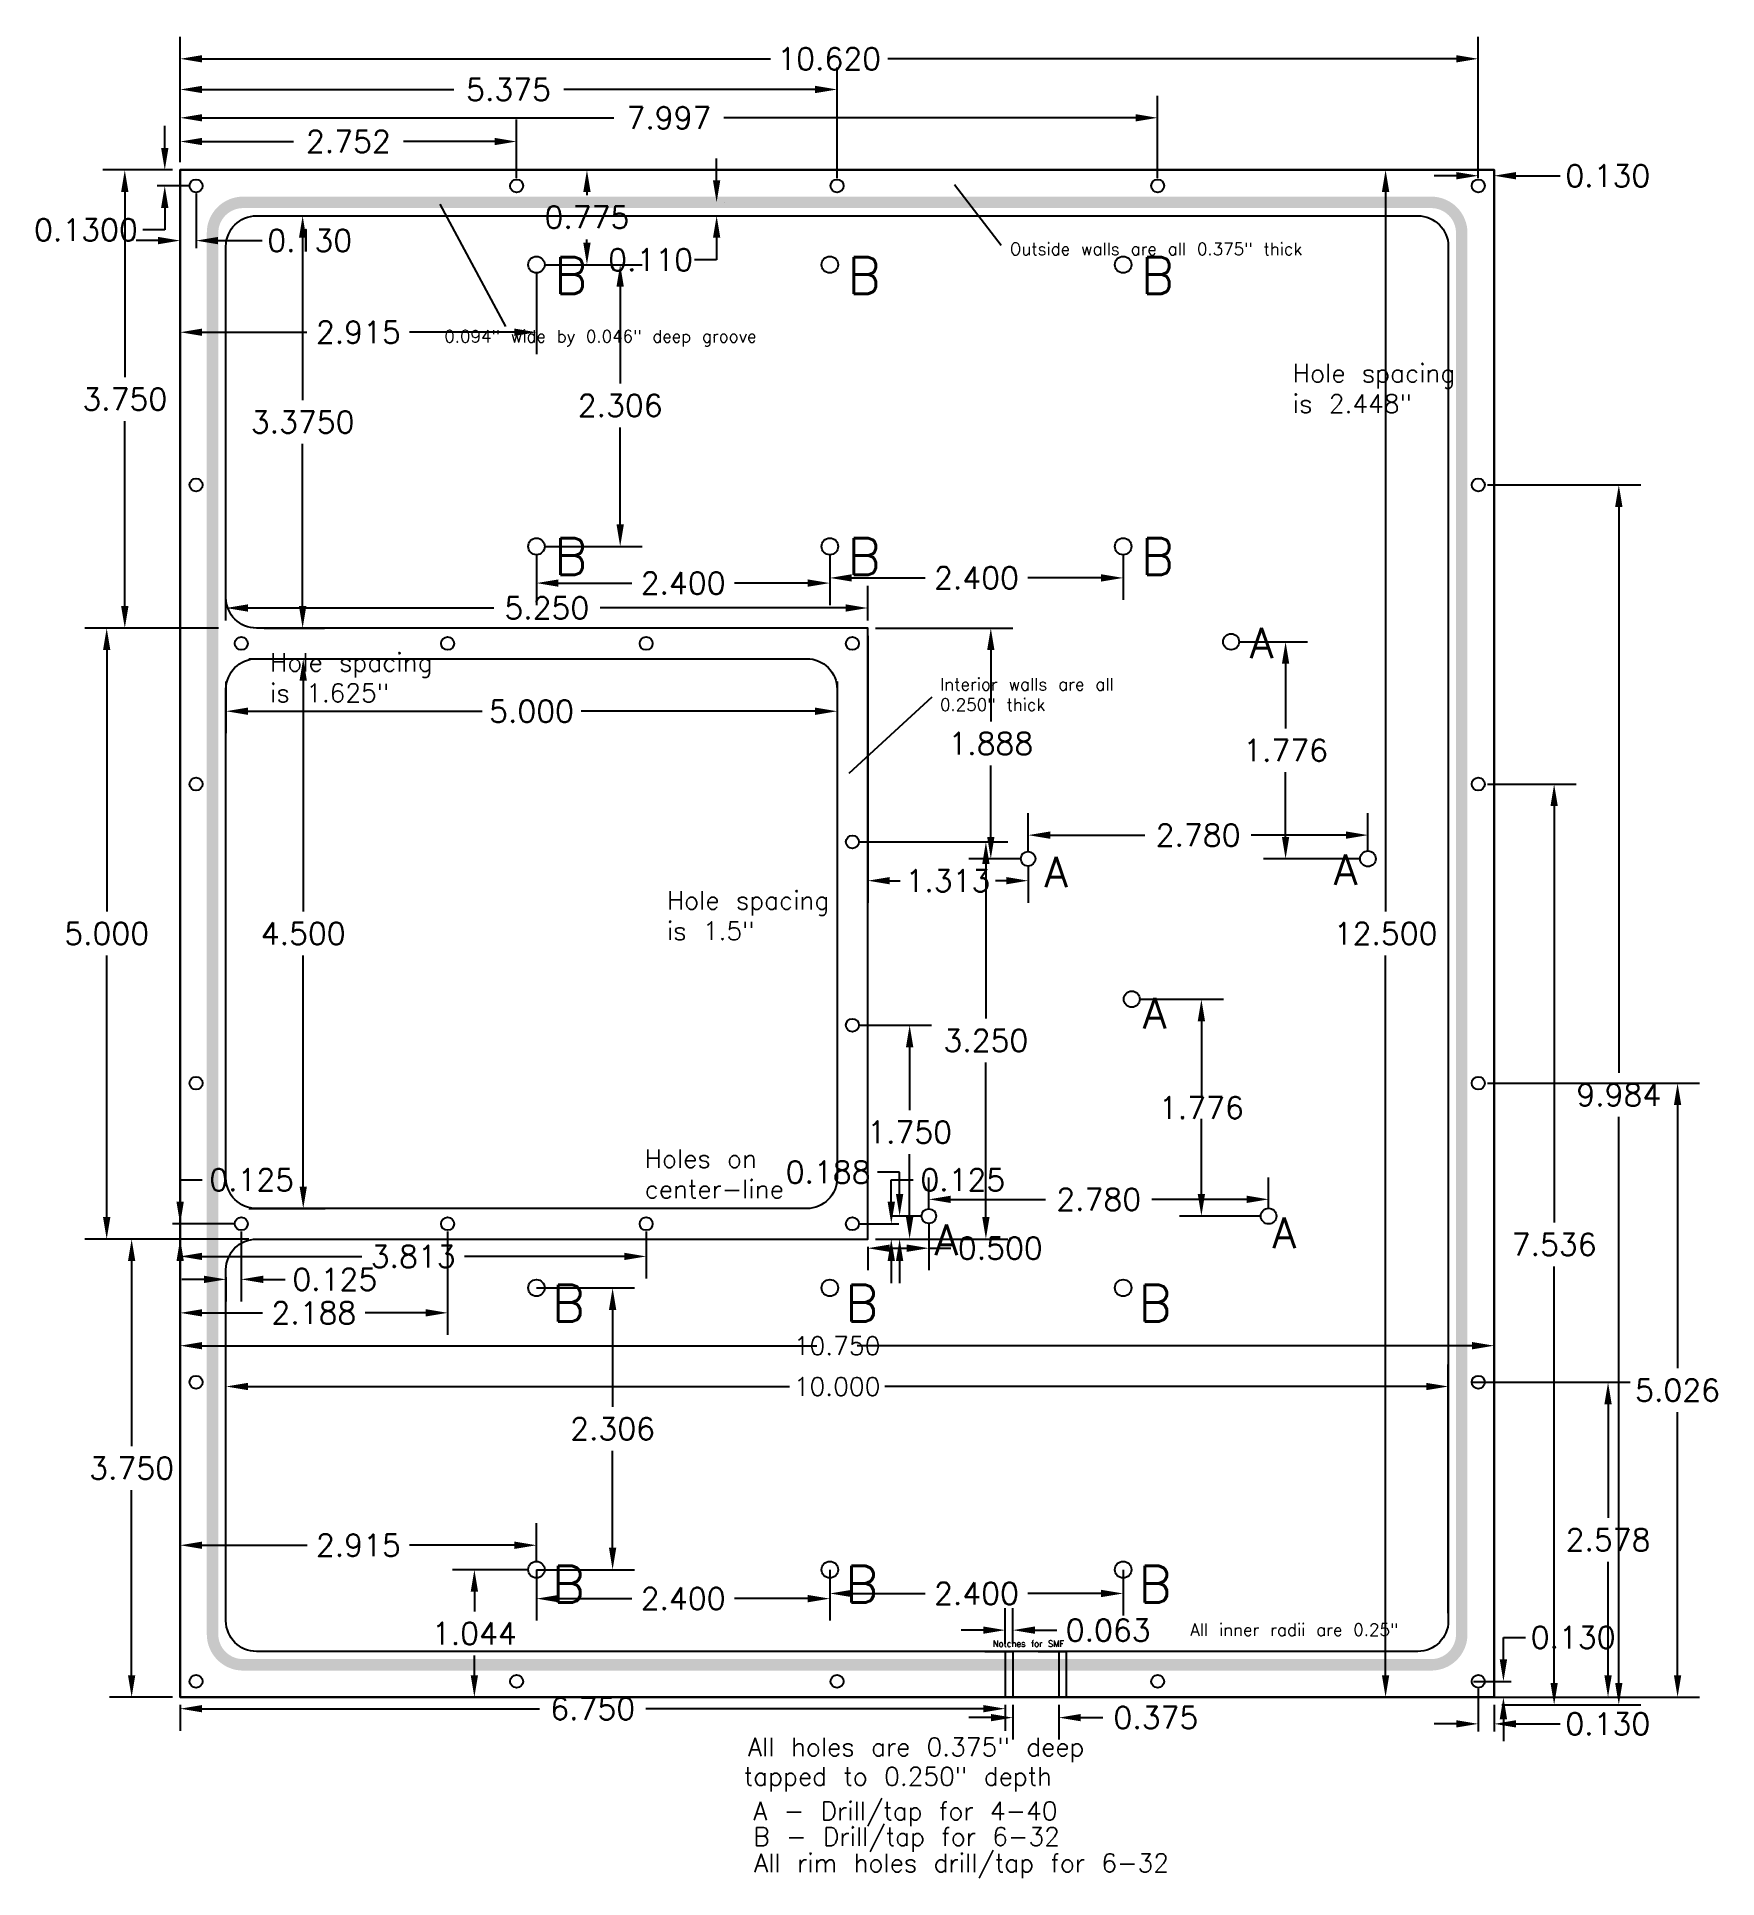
# Model space of a CAD drawing. Extents: x -100 to 12, y -2 to 69.
# Drawn here: x -1.55 to 12.2, y -1.86 to 13.21 of the extents above; entities that cross this region are included whole.
import ezdxf

# ---------------------------------------------------------------- set-up
doc = ezdxf.new("R2010")
doc.units = 0
doc.header["$MEASUREMENT"] = 0
for name, color, linetype in [('BOX', 1, 'CONTINUOUS'), ('BOXDWGTEXT', 7, 'CONTINUOUS'), ('BOXINTERIORHOLES', 7, 'CONTINUOUS'), ('DIMENSIONS', 7, 'CONTINUOUS')]:
    doc.layers.add(name, color=color, linetype=linetype)
doc.styles.get("Standard").update_dxf_attribs({"font": 'txt.shx'})
doc.dimstyles.get("Standard").update_dxf_attribs({"dimtxt": 0.18, "dimasz": 0.18, "dimexe": 0.18, "dimexo": 0.0625, "dimgap": 0.09, "dimtad": 0, "dimtih": 1, "dimtoh": 1, "dimdec": 4, "dimzin": 0, "dimdsep": 46, "dimtxsty": 'Standard', "dimcen": 0.09, "dimadec": 0, "dimazin": 0, "dimtfac": 1, "dimtdec": 4, "dimtofl": 0, "dimtmove": 0, "dimatfit": 3, "dimfxl": 0, "dimtolj": 1, "dimtzin": 0, "dimarcsym": 0})

msp = doc.modelspace()

# ---------------------------------------------------------------- texts
at = {"layer": 'BOX'}
msp.add_text('Notches for SMF', height=0.05, dxfattribs=at).set_placement((6.27388, 0.03852, 1.25))
at = {"layer": 'BOXDWGTEXT'}
for s, height, p in [('B', 0.3, (2.68617, 11.11202)), ('B', 0.3, (5.08617, 11.11202)), ('B', 0.3, (7.48617, 11.11202)), ('B', 0.3, (2.68617, 8.81202)), ('B', 0.3, (5.08617, 8.81202)), ('B', 0.3, (7.48617, 8.81202)), ('A', 0.25, (8.3763, 8.12826)), ('A', 0.25, (6.6954, 6.25395)), ('A', 0.25, (9.06299, 6.27288)), ('A', 0.25, (7.50183, 5.09907)), ('A', 0.25, (5.79791, 3.24369)), ('A', 0.25, (8.56204, 3.30049)), ('B', 0.3, (2.66519, 2.69956)), ('B', 0.3, (5.06519, 2.69956)), ('B', 0.3, (7.46519, 2.69956)), ('B', 0.3, (2.66519, 0.39956)), ('B', 0.3, (5.06519, 0.39956)), ('B', 0.3, (7.46519, 0.39956)), ('All inner radii are 0.25"', 0.1, (7.88897, 0.12736)), ('A - Drill/tap for 4-40', 0.15, (4.3138, -1.38038)), ('B - Drill/tap for 6-32', 0.15, (4.3138, -1.59017)), ('All rim holes drill/tap for 6-32', 0.15, (4.32049, -1.80602))]:
    msp.add_text(s, height=height, dxfattribs=at).set_placement(p)
at = {"layer": 'DIMENSIONS'}
for s, height, p in [('Outside walls are all 0.375" thick', 0.1, (6.41292, 11.42865, 1.25)), ('0.094" wide by 0.046" deep groove', 0.1, (1.78603, 10.71405)), ('Hole spacing', 0.15, (8.72822, 10.38707)), ('is 2.448"', 0.15, (8.72822, 10.13707)), ('Hole spacing', 0.15, (0.36066, 8.02041)), ('is 1.625"', 0.15, (0.36066, 7.77041)), ('Interior walls are all', 0.1, (5.84189, 7.86571)), ('0.250" thick', 0.1, (5.84189, 7.69905)), ('Hole spacing', 0.15, (3.60697, 6.07262)), ('is 1.5"', 0.15, (3.60697, 5.82262)), ('Holes on', 0.15, (3.42585, 3.95839)), ('center-line', 0.15, (3.42585, 3.70839)), ('All holes are 0.375" deep', 0.15, (4.27029, -0.85625)), ('tapped to 0.250" depth', 0.15, (4.23615, -1.09788))]:
    msp.add_text(s, height=height, dxfattribs=at).set_placement(p)

# ---------------------------------------------------------------- blocks, each defined once
blk = doc.blocks.new('*D15')
at = {"layer": 'DIMENSIONS', "color": 0, "linetype": 'ByBlock'}
for p, q in [((-0.438, 12.125, 1.25), (-1.008, 12.125, 1.25)), ((-0.828, 11.945, 1.25), (-0.828, 10.43, 1.25)), ((-0.828, 8.555, 1.25), (-0.828, 10.07, 1.25)), ((-0.063, 8.375, 1.25), (-1.008, 8.375, 1.25))]:
    blk.add_line(p, q, dxfattribs=at)
for points in [[(-0.828, 12.125, 1.25), (-0.858, 11.945, 1.25), (-0.798, 11.945, 1.25)], [(-0.828, 8.375, 1.25), (-0.858, 8.555, 1.25), (-0.798, 8.555, 1.25)]]:
    blk.add_solid(points, dxfattribs=at)
at = {"layer": 'DIMENSIONS', "color": 0, "linetype": 'ByBlock', "insert": (-0.828, 10.25, 1.25), "char_height": 0.18, "attachment_point": 5}
blk.add_mtext('\\A1;3.750', dxfattribs=at)
blk = doc.blocks.new('*D14')
at = {"layer": 'DIMENSIONS', "color": 0, "linetype": 'ByBlock'}
for p, q in [((0.188, 8.125), (0.812, 8.125)), ((0.632, 7.945), (0.632, 6.055)), ((0.632, 3.805), (0.632, 5.695)), ((0.188, 3.625), (0.812, 3.625))]:
    blk.add_line(p, q, dxfattribs=at)
for points in [[(0.632, 8.125), (0.602, 7.945), (0.662, 7.945)], [(0.632, 3.625), (0.602, 3.805), (0.662, 3.805)]]:
    blk.add_solid(points, dxfattribs=at)
at = {"layer": 'DIMENSIONS', "color": 0, "linetype": 'ByBlock', "insert": (0.632, 5.875), "char_height": 0.18, "attachment_point": 5}
blk.add_mtext('\\A1;4.500', dxfattribs=at)
blk = doc.blocks.new('*D13')
at = {"layer": 'DIMENSIONS', "color": 0, "linetype": 'ByBlock'}
for p, q in [((0, 7.938), (0, 7.515)), ((5, 7.938), (5, 7.515)), ((0.18, 7.695), (2.095, 7.695)), ((4.82, 7.695), (2.905, 7.695))]:
    blk.add_line(p, q, dxfattribs=at)
for points in [[(0, 7.695), (0.18, 7.665), (0.18, 7.725)], [(5, 7.695), (4.82, 7.665), (4.82, 7.725)]]:
    blk.add_solid(points, dxfattribs=at)
at = {"layer": 'DIMENSIONS', "color": 0, "linetype": 'ByBlock', "insert": (2.5, 7.695), "char_height": 0.18, "attachment_point": 5}
blk.add_mtext('\\A1;5.000', dxfattribs=at)
blk = doc.blocks.new('*D12')
at = {"layer": 'DIMENSIONS', "color": 0, "linetype": 'ByBlock'}
for p, q in [((0, 8.438, 1.25), (0, 8.72, 1.25)), ((5.25, 8.438, 1.25), (5.25, 8.72, 1.25)), ((0.18, 8.54, 1.25), (2.19, 8.54, 1.25)), ((5.07, 8.54, 1.25), (3.06, 8.54, 1.25))]:
    blk.add_line(p, q, dxfattribs=at)
for points in [[(0, 8.54, 1.25), (0.18, 8.51, 1.25), (0.18, 8.57, 1.25)], [(5.25, 8.54, 1.25), (5.07, 8.51, 1.25), (5.07, 8.57, 1.25)]]:
    blk.add_solid(points, dxfattribs=at)
at = {"layer": 'DIMENSIONS', "color": 0, "linetype": 'ByBlock', "insert": (2.625, 8.54, 1.25), "char_height": 0.18, "attachment_point": 5}
blk.add_mtext('\\A1;5.250', dxfattribs=at)
blk = doc.blocks.new('*D11')
at = {"layer": 'DIMENSIONS', "color": 0, "linetype": 'ByBlock'}
for p, q in [((-0.062, 8.375, 1.25), (-1.156, 8.375, 1.25)), ((-0.976, 8.195, 1.25), (-0.976, 6.055, 1.25)), ((-0.976, 3.555, 1.25), (-0.976, 5.695, 1.25)), ((-0.062, 3.375, 1.25), (-1.156, 3.375, 1.25))]:
    blk.add_line(p, q, dxfattribs=at)
for points in [[(-0.976, 8.375, 1.25), (-1.006, 8.195, 1.25), (-0.946, 8.195, 1.25)], [(-0.976, 3.375, 1.25), (-1.006, 3.555, 1.25), (-0.946, 3.555, 1.25)]]:
    blk.add_solid(points, dxfattribs=at)
at = {"layer": 'DIMENSIONS', "color": 0, "linetype": 'ByBlock', "insert": (-0.976, 5.875, 1.25), "char_height": 0.18, "attachment_point": 5}
blk.add_mtext('\\A1;5.000', dxfattribs=at)
blk = doc.blocks.new('*D10')
at = {"layer": 'DIMENSIONS', "color": 0, "linetype": 'ByBlock'}
for p, q in [((-0.062, 3.375), (-0.952, 3.375)), ((-0.772, 3.195), (-0.772, 1.68)), ((-0.772, -0.195), (-0.772, 1.32)), ((-0.438, -0.375), (-0.952, -0.375))]:
    blk.add_line(p, q, dxfattribs=at)
for points in [[(-0.772, 3.375), (-0.802, 3.195), (-0.742, 3.195)], [(-0.772, -0.375), (-0.802, -0.195), (-0.742, -0.195)]]:
    blk.add_solid(points, dxfattribs=at)
at = {"layer": 'DIMENSIONS', "color": 0, "linetype": 'ByBlock', "insert": (-0.772, 1.5), "char_height": 0.18, "attachment_point": 5}
blk.add_mtext('\\A1;3.750', dxfattribs=at)
blk = doc.blocks.new('*D9')
at = {"layer": 'DIMENSIONS', "color": 0, "linetype": 'ByBlock'}
for p, q in [((8.961, 12.125), (9.667, 12.125)), ((9.487, 11.945), (9.487, 6.055)), ((9.487, -0.195), (9.487, 5.695)), ((8.961, -0.375), (9.667, -0.375))]:
    blk.add_line(p, q, dxfattribs=at)
for points in [[(9.487, 12.125), (9.457, 11.945), (9.517, 11.945)], [(9.487, -0.375), (9.457, -0.195), (9.517, -0.195)]]:
    blk.add_solid(points, dxfattribs=at)
at = {"layer": 'DIMENSIONS', "color": 0, "linetype": 'ByBlock', "insert": (9.487, 5.875), "char_height": 0.18, "attachment_point": 5}
blk.add_mtext('\\A1;12.500', dxfattribs=at)
blk = doc.blocks.new('*D8')
at = {"layer": 'BOXDWGTEXT', "color": 0, "linetype": 'ByBlock'}
for p, q in [((4.014, 12.04, 1.25), (4.014, 12.22, 1.25)), ((4.077, 11.86, 1.25), (4.077, 11.86, 1.25)), ((4.077, 11.75, 1.25), (4.077, 11.75, 1.25)), ((4.014, 11.57, 1.25), (4.014, 11.39, 1.25)), ((4.014, 11.39, 1.25), (3.834, 11.39, 1.25))]:
    blk.add_line(p, q, dxfattribs=at)
for points in [[(4.014, 11.86, 1.25), (3.984, 12.04, 1.25), (4.044, 12.04, 1.25)], [(4.014, 11.75, 1.25), (3.984, 11.57, 1.25), (4.044, 11.57, 1.25)]]:
    blk.add_solid(points, dxfattribs=at)
at = {"layer": 'BOXDWGTEXT', "color": 0, "linetype": 'ByBlock', "insert": (3.474, 11.39, 1.25), "char_height": 0.18, "attachment_point": 5}
blk.add_mtext('\\A1;0.110', dxfattribs=at)
blk = doc.blocks.new('*D7')
at = {"layer": 'BOXDWGTEXT', "color": 0, "linetype": 'ByBlock'}
for p, q in [((0.312, 11.75), (0.807, 11.75)), ((0.627, 11.57), (0.627, 10.242)), ((0.627, 8.555), (0.627, 9.883)), ((0.312, 8.375), (0.807, 8.375))]:
    blk.add_line(p, q, dxfattribs=at)
for points in [[(0.627, 11.75), (0.657, 11.57), (0.597, 11.57)], [(0.627, 8.375), (0.657, 8.555), (0.597, 8.555)]]:
    blk.add_solid(points, dxfattribs=at)
at = {"layer": 'BOXDWGTEXT', "color": 0, "linetype": 'ByBlock', "insert": (0.627, 10.062), "char_height": 0.18, "attachment_point": 5}
blk.add_mtext('\\A1;3.3750', dxfattribs=at)
blk = doc.blocks.new('*D6')
at = {"layer": 'BOXDWGTEXT', "color": 0, "linetype": 'ByBlock'}
for p, q in [((10.451, -0.065), (10.451, 0.115)), ((10.451, 0.115), (10.631, 0.115)), ((10.205, -0.245), (10.514, -0.245)), ((10.32, -0.375), (10.514, -0.375)), ((10.451, -0.555), (10.451, -0.735))]:
    blk.add_line(p, q, dxfattribs=at)
for points in [[(10.451, -0.245), (10.481, -0.065), (10.421, -0.065)], [(10.451, -0.375), (10.481, -0.555), (10.421, -0.555)]]:
    blk.add_solid(points, dxfattribs=at)
at = {"layer": 'BOXDWGTEXT', "color": 0, "linetype": 'ByBlock', "insert": (11.021, 0.115), "char_height": 0.18, "attachment_point": 5}
blk.add_mtext('\\A1;0.130', dxfattribs=at)
blk = doc.blocks.new('*D5')
at = {"layer": 'BOXDWGTEXT', "color": 0, "linetype": 'ByBlock'}
for p, q in [((10.195, 2.203), (11.487, 2.203)), ((11.307, 2.023), (11.307, 1.094)), ((11.307, -0.195), (11.307, 0.734)), ((10.373, -0.375), (11.487, -0.375))]:
    blk.add_line(p, q, dxfattribs=at)
for points in [[(11.307, 2.203), (11.337, 2.023), (11.277, 2.023)], [(11.307, -0.375), (11.337, -0.195), (11.277, -0.195)]]:
    blk.add_solid(points, dxfattribs=at)
at = {"layer": 'BOXDWGTEXT', "color": 0, "linetype": 'ByBlock', "insert": (11.307, 0.914), "char_height": 0.18, "attachment_point": 5}
blk.add_mtext('\\A1;2.578', dxfattribs=at)
blk = doc.blocks.new('*D4')
at = {"layer": 'BOXDWGTEXT', "color": 0, "linetype": 'ByBlock'}
for p, q in [((10.322, 4.651), (12.056, 4.651)), ((11.876, 4.471), (11.876, 2.318)), ((11.876, -0.195), (11.876, 1.958)), ((10.438, -0.375), (12.056, -0.375))]:
    blk.add_line(p, q, dxfattribs=at)
for points in [[(11.876, 4.651), (11.906, 4.471), (11.846, 4.471)], [(11.876, -0.375), (11.906, -0.195), (11.846, -0.195)]]:
    blk.add_solid(points, dxfattribs=at)
at = {"layer": 'BOXDWGTEXT', "color": 0, "linetype": 'ByBlock', "insert": (11.876, 2.138), "char_height": 0.18, "attachment_point": 5}
blk.add_mtext('\\A1;5.026', dxfattribs=at)
blk = doc.blocks.new('*D3')
at = {"layer": 'BOXDWGTEXT', "color": 0, "linetype": 'ByBlock'}
for p, q in [((10.322, 7.099, 1.25), (11.046, 7.099, 1.25)), ((10.866, 6.919, 1.25), (10.866, 3.511, 1.25)), ((10.866, -0.258, 1.25), (10.866, 3.151, 1.25)), ((10.438, -0.438, 1.25), (11.046, -0.438, 1.25))]:
    blk.add_line(p, q, dxfattribs=at)
for points in [[(10.866, 7.099, 1.25), (10.896, 6.919, 1.25), (10.836, 6.919, 1.25)], [(10.866, -0.438, 1.25), (10.896, -0.258, 1.25), (10.836, -0.258, 1.25)]]:
    blk.add_solid(points, dxfattribs=at)
at = {"layer": 'BOXDWGTEXT', "color": 0, "linetype": 'ByBlock', "insert": (10.866, 3.331, 1.25), "char_height": 0.18, "attachment_point": 5}
blk.add_mtext('\\A1;7.536', dxfattribs=at)
blk = doc.blocks.new('*D2')
at = {"layer": 'BOXDWGTEXT', "color": 0, "linetype": 'ByBlock'}
for p, q in [((10.322, 9.547, 1.25), (11.575, 9.547, 1.25)), ((11.395, 9.367, 1.25), (11.395, 4.735, 1.25)), ((11.395, -0.258, 1.25), (11.395, 4.375, 1.25)), ((10.5, -0.438, 1.25), (11.575, -0.438, 1.25))]:
    blk.add_line(p, q, dxfattribs=at)
for points in [[(11.395, 9.547, 1.25), (11.425, 9.367, 1.25), (11.365, 9.367, 1.25)], [(11.395, -0.438, 1.25), (11.425, -0.258, 1.25), (11.365, -0.258, 1.25)]]:
    blk.add_solid(points, dxfattribs=at)
at = {"layer": 'BOXDWGTEXT', "color": 0, "linetype": 'ByBlock', "insert": (11.395, 4.555, 1.25), "char_height": 0.18, "attachment_point": 5}
blk.add_mtext('\\A1;9.984', dxfattribs=at)
blk = doc.blocks.new('*D1')
at = {"layer": 'BOXDWGTEXT', "color": 0, "linetype": 'ByBlock'}
for p, q in [((-0.375, 12.062), (-0.375, 11.484)), ((-0.245, 11.932), (-0.245, 11.484)), ((-0.555, 11.547), (-0.735, 11.547)), ((-0.065, 11.547), (0.115, 11.547)), ((0.115, 11.547), (0.295, 11.547))]:
    blk.add_line(p, q, dxfattribs=at)
for points in [[(-0.375, 11.547), (-0.555, 11.517), (-0.555, 11.577)], [(-0.245, 11.547), (-0.065, 11.517), (-0.065, 11.577)]]:
    blk.add_solid(points, dxfattribs=at)
at = {"layer": 'BOXDWGTEXT', "color": 0, "linetype": 'ByBlock', "insert": (0.685, 11.547), "char_height": 0.18, "attachment_point": 5}
blk.add_mtext('\\A1;0.130', dxfattribs=at)
blk = doc.blocks.new('*D0')
at = {"layer": 'BOXDWGTEXT', "color": 0, "linetype": 'ByBlock'}
for p, q in [((-0.501, 12.305, 1.25), (-0.501, 12.485, 1.25)), ((-0.438, 12.125, 1.25), (-0.564, 12.125, 1.25)), ((-0.308, 11.995, 1.25), (-0.564, 11.995, 1.25)), ((-0.501, 11.815, 1.25), (-0.501, 11.635, 1.25)), ((-0.501, 11.635, 1.25), (-0.681, 11.635, 1.25))]:
    blk.add_line(p, q, dxfattribs=at)
for points in [[(-0.501, 12.125, 1.25), (-0.531, 12.305, 1.25), (-0.471, 12.305, 1.25)], [(-0.501, 11.995, 1.25), (-0.531, 11.815, 1.25), (-0.471, 11.815, 1.25)]]:
    blk.add_solid(points, dxfattribs=at)
at = {"layer": 'BOXDWGTEXT', "color": 0, "linetype": 'ByBlock', "insert": (-1.146, 11.635, 1.25), "char_height": 0.18, "attachment_point": 5}
blk.add_mtext('\\A1;0.1300', dxfattribs=at)
blk = doc.blocks.new('*D80')
at = {"layer": 'BOXDWGTEXT', "color": 0, "linetype": 'ByBlock'}
for p, q in [((10.065, 12.078, 1.25), (9.885, 12.078, 1.25)), ((10.245, 12.057, 1.25), (10.245, 12.14, 1.25)), ((10.375, 12.062, 1.25), (10.375, 12.015, 1.25)), ((10.555, 12.078, 1.25), (10.735, 12.078, 1.25)), ((10.735, 12.078, 1.25), (10.915, 12.078, 1.25))]:
    blk.add_line(p, q, dxfattribs=at)
for points in [[(10.245, 12.078, 1.25), (10.065, 12.048, 1.25), (10.065, 12.108, 1.25)], [(10.375, 12.078, 1.25), (10.555, 12.048, 1.25), (10.555, 12.108, 1.25)]]:
    blk.add_solid(points, dxfattribs=at)
at = {"layer": 'BOXDWGTEXT', "color": 0, "linetype": 'ByBlock', "insert": (11.305, 12.078, 1.25), "char_height": 0.18, "attachment_point": 5}
blk.add_mtext('\\A1;0.130', dxfattribs=at)
blk = doc.blocks.new('*D74')
at = {"layer": 'DIMENSIONS', "color": 0, "linetype": 'ByBlock'}
for p, q in [((10.245, -0.307, 1.25), (10.245, -0.656, 1.25)), ((10.375, -0.438, 1.25), (10.375, -0.656, 1.25)), ((10.065, -0.593, 1.25), (9.885, -0.593, 1.25)), ((10.555, -0.593, 1.25), (10.735, -0.593, 1.25)), ((10.735, -0.593, 1.25), (10.915, -0.593, 1.25))]:
    blk.add_line(p, q, dxfattribs=at)
for points in [[(10.245, -0.593, 1.25), (10.065, -0.623, 1.25), (10.065, -0.563, 1.25)], [(10.375, -0.593, 1.25), (10.555, -0.623, 1.25), (10.555, -0.563, 1.25)]]:
    blk.add_solid(points, dxfattribs=at)
at = {"layer": 'DIMENSIONS', "color": 0, "linetype": 'ByBlock', "insert": (11.305, -0.593, 1.25), "char_height": 0.18, "attachment_point": 5}
blk.add_mtext('\\A1;0.130', dxfattribs=at)
blk = doc.blocks.new('*D75')
at = {"layer": 'DIMENSIONS', "color": 0, "linetype": 'ByBlock'}
for p, q in [((0, 0.312), (0, 2.348)), ((10, 0.312), (10, 2.348)), ((0.18, 2.168), (4.61, 2.168)), ((9.82, 2.168), (5.39, 2.168))]:
    blk.add_line(p, q, dxfattribs=at)
for points in [[(0, 2.168), (0.18, 2.138), (0.18, 2.198)], [(10, 2.168), (9.82, 2.138), (9.82, 2.198)]]:
    blk.add_solid(points, dxfattribs=at)
at = {"layer": 'DIMENSIONS', "color": 0, "linetype": 'ByBlock', "insert": (5, 2.168), "char_height": 0.15, "attachment_point": 5}
blk.add_mtext('\\A1;10.000', dxfattribs=at)
blk = doc.blocks.new('*D107')
at = {"layer": 'DIMENSIONS', "color": 0, "linetype": 'ByBlock'}
for p, q in [((-0.375, 2.265, -0.5), (-0.375, 2.682, -0.5)), ((10.375, 2.363, -0.5), (10.375, 2.682, -0.5)), ((-0.195, 2.502, -0.5), (4.835, 2.502, -0.5)), ((10.195, 2.502, -0.5), (5.165, 2.502, -0.5))]:
    blk.add_line(p, q, dxfattribs=at)
for points in [[(-0.375, 2.502, -0.5), (-0.195, 2.472, -0.5), (-0.195, 2.532, -0.5)], [(10.375, 2.502, -0.5), (10.195, 2.472, -0.5), (10.195, 2.532, -0.5)]]:
    blk.add_solid(points, dxfattribs=at)
at = {"layer": 'DIMENSIONS', "color": 0, "linetype": 'ByBlock', "insert": (5, 2.502, -0.5), "char_height": 0.15, "attachment_point": 5}
blk.add_mtext('\\A1;10.750', dxfattribs=at)
blk = doc.blocks.new('*D76')
at = {"layer": 'DIMENSIONS', "color": 0, "linetype": 'ByBlock'}
for p, q in [((-0.375, 12.188, 1.25), (-0.375, 12.538, 1.25)), ((2.377, 12.057, 1.25), (2.377, 12.538, 1.25)), ((-0.195, 12.358, 1.25), (0.551, 12.358, 1.25)), ((2.197, 12.358, 1.25), (1.451, 12.358, 1.25))]:
    blk.add_line(p, q, dxfattribs=at)
for points in [[(-0.375, 12.358, 1.25), (-0.195, 12.328, 1.25), (-0.195, 12.388, 1.25)], [(2.377, 12.358, 1.25), (2.197, 12.328, 1.25), (2.197, 12.388, 1.25)]]:
    blk.add_solid(points, dxfattribs=at)
at = {"layer": 'DIMENSIONS', "color": 0, "linetype": 'ByBlock', "insert": (1.001, 12.358, 1.25), "char_height": 0.18, "attachment_point": 5}
blk.add_mtext('\\A1;2.752', dxfattribs=at)
blk = doc.blocks.new('*D77')
at = {"layer": 'DIMENSIONS', "color": 0, "linetype": 'ByBlock'}
for p, q in [((-0.375, 12.188, 1.25), (-0.375, 12.964, 1.25)), ((5, 12.057, 1.25), (5, 12.964, 1.25)), ((-0.195, 12.784, 1.25), (1.863, 12.784, 1.25)), ((4.82, 12.784, 1.25), (2.763, 12.784, 1.25))]:
    blk.add_line(p, q, dxfattribs=at)
for points in [[(-0.375, 12.784, 1.25), (-0.195, 12.754, 1.25), (-0.195, 12.814, 1.25)], [(5, 12.784, 1.25), (4.82, 12.754, 1.25), (4.82, 12.814, 1.25)]]:
    blk.add_solid(points, dxfattribs=at)
at = {"layer": 'DIMENSIONS', "color": 0, "linetype": 'ByBlock', "insert": (2.312, 12.784, 1.25), "char_height": 0.18, "attachment_point": 5}
blk.add_mtext('\\A1;5.375', dxfattribs=at)
blk = doc.blocks.new('*D78')
at = {"layer": 'DIMENSIONS', "color": 0, "linetype": 'ByBlock'}
for p, q in [((-0.375, 12.188, 1.25), (-0.375, 12.732, 1.25)), ((7.622, 12.057, 1.25), (7.622, 12.732, 1.25)), ((-0.195, 12.552, 1.25), (3.174, 12.552, 1.25)), ((7.442, 12.552, 1.25), (4.074, 12.552, 1.25))]:
    blk.add_line(p, q, dxfattribs=at)
for points in [[(-0.375, 12.552, 1.25), (-0.195, 12.522, 1.25), (-0.195, 12.582, 1.25)], [(7.622, 12.552, 1.25), (7.442, 12.522, 1.25), (7.442, 12.582, 1.25)]]:
    blk.add_solid(points, dxfattribs=at)
at = {"layer": 'DIMENSIONS', "color": 0, "linetype": 'ByBlock', "insert": (3.624, 12.552, 1.25), "char_height": 0.18, "attachment_point": 5}
blk.add_mtext('\\A1;7.997', dxfattribs=at)
blk = doc.blocks.new('*D79')
at = {"layer": 'DIMENSIONS', "color": 0, "linetype": 'ByBlock'}
for p, q in [((-0.375, 12.188, 1.25), (-0.375, 13.215, 1.25)), ((10.245, 12.057, 1.25), (10.245, 13.215, 1.25)), ((-0.195, 13.035, 1.25), (4.455, 13.035, 1.25)), ((10.065, 13.035, 1.25), (5.415, 13.035, 1.25))]:
    blk.add_line(p, q, dxfattribs=at)
for points in [[(-0.375, 13.035, 1.25), (-0.195, 13.005, 1.25), (-0.195, 13.065, 1.25)], [(10.245, 13.035, 1.25), (10.065, 13.005, 1.25), (10.065, 13.065, 1.25)]]:
    blk.add_solid(points, dxfattribs=at)
at = {"layer": 'DIMENSIONS', "color": 0, "linetype": 'ByBlock', "insert": (4.935, 13.035, 1.25), "char_height": 0.18, "attachment_point": 5}
blk.add_mtext('\\A1;10.620', dxfattribs=at)
blk = doc.blocks.new('*D81')
at = {"layer": 'DIMENSIONS', "color": 0, "linetype": 'ByBlock'}
for p, q in [((0.125, 3.438), (0.125, 2.865)), ((-0.18, 3.045), (-0.36, 3.045)), ((0, 3.062), (0, 2.865)), ((0.305, 3.045), (0.485, 3.045))]:
    blk.add_line(p, q, dxfattribs=at)
for points in [[(0, 3.045), (-0.18, 3.015), (-0.18, 3.075)], [(0.125, 3.045), (0.305, 3.015), (0.305, 3.075)]]:
    blk.add_solid(points, dxfattribs=at)
at = {"layer": 'DIMENSIONS', "color": 0, "linetype": 'ByBlock', "insert": (0.89, 3.045), "char_height": 0.18, "attachment_point": 5}
blk.add_mtext('\\A1;0.125', dxfattribs=at)
blk = doc.blocks.new('*D82')
at = {"layer": 'DIMENSIONS', "color": 0, "linetype": 'ByBlock'}
for p, q in [((-0.375, 3.68), (-0.375, 3.86)), ((-0.375, 3.86), (-0.195, 3.86)), ((0.0625, 3.5), (-0.4375, 3.5)), ((0.1875, 3.375), (-0.4375, 3.375)), ((-0.375, 3.195), (-0.375, 3.015))]:
    blk.add_line(p, q, dxfattribs=at)
for points in [[(-0.375, 3.5), (-0.345, 3.68), (-0.405, 3.68)], [(-0.375, 3.375), (-0.345, 3.195), (-0.405, 3.195)]]:
    blk.add_solid(points, dxfattribs=at)
at = {"layer": 'DIMENSIONS', "color": 0, "linetype": 'ByBlock', "insert": (0.21, 3.86), "char_height": 0.18, "attachment_point": 5}
blk.add_mtext('\\A1;0.125', dxfattribs=at)
blk = doc.blocks.new('*D83')
at = {"layer": 'DIMENSIONS', "color": 0, "linetype": 'ByBlock'}
for p, q in [((1.813, 3.438), (1.813, 2.591)), ((-0.375, 3.313), (-0.375, 2.591)), ((-0.195, 2.771), (0.299, 2.771)), ((1.633, 2.771), (1.139, 2.771))]:
    blk.add_line(p, q, dxfattribs=at)
for points in [[(-0.375, 2.771), (-0.195, 2.741), (-0.195, 2.801)], [(1.813, 2.771), (1.633, 2.741), (1.633, 2.801)]]:
    blk.add_solid(points, dxfattribs=at)
at = {"layer": 'DIMENSIONS', "color": 0, "linetype": 'ByBlock', "insert": (0.719, 2.771), "char_height": 0.18, "attachment_point": 5}
blk.add_mtext('\\A1;2.188', dxfattribs=at)
blk = doc.blocks.new('*D84')
at = {"layer": 'DIMENSIONS', "color": 0, "linetype": 'ByBlock'}
for p, q in [((3.438, 3.438), (3.438, 3.053)), ((-0.375, 3.312), (-0.375, 3.053)), ((-0.195, 3.233), (1.111, 3.233)), ((3.258, 3.233), (1.951, 3.233))]:
    blk.add_line(p, q, dxfattribs=at)
for points in [[(-0.375, 3.233), (-0.195, 3.203), (-0.195, 3.263)], [(3.438, 3.233), (3.258, 3.203), (3.258, 3.263)]]:
    blk.add_solid(points, dxfattribs=at)
at = {"layer": 'DIMENSIONS', "color": 0, "linetype": 'ByBlock', "insert": (1.531, 3.233), "char_height": 0.18, "attachment_point": 5}
blk.add_mtext('\\A1;3.813', dxfattribs=at)
blk = doc.blocks.new('*D85')
at = {"layer": 'DIMENSIONS', "color": 0, "linetype": 'ByBlock'}
for p, q in [((5.443, 3.68), (5.443, 3.86)), ((5.443, 3.86), (5.623, 3.86)), ((5.188, 3.5), (5.506, 3.5)), ((5.313, 3.375), (5.506, 3.375)), ((5.443, 3.195), (5.443, 3.015))]:
    blk.add_line(p, q, dxfattribs=at)
for points in [[(5.443, 3.5), (5.473, 3.68), (5.413, 3.68)], [(5.443, 3.375), (5.473, 3.195), (5.413, 3.195)]]:
    blk.add_solid(points, dxfattribs=at)
at = {"layer": 'DIMENSIONS', "color": 0, "linetype": 'ByBlock', "insert": (6.028, 3.86), "char_height": 0.18, "attachment_point": 5}
blk.add_mtext('\\A1;0.125', dxfattribs=at)
blk = doc.blocks.new('*D86')
at = {"layer": 'DIMENSIONS', "color": 0, "linetype": 'ByBlock'}
for p, q in [((5.188, 5.125, 1.25), (5.773, 5.125, 1.25)), ((5.593, 4.945, 1.25), (5.593, 4.43, 1.25)), ((5.593, 3.555, 1.25), (5.593, 4.07, 1.25)), ((5.313, 3.375, 1.25), (5.773, 3.375, 1.25))]:
    blk.add_line(p, q, dxfattribs=at)
for points in [[(5.593, 5.125, 1.25), (5.623, 4.945, 1.25), (5.563, 4.945, 1.25)], [(5.593, 3.375, 1.25), (5.623, 3.555, 1.25), (5.563, 3.555, 1.25)]]:
    blk.add_solid(points, dxfattribs=at)
at = {"layer": 'DIMENSIONS', "color": 0, "linetype": 'ByBlock', "insert": (5.593, 4.25, 1.25), "char_height": 0.18, "attachment_point": 5}
blk.add_mtext('\\A1;1.750', dxfattribs=at)
blk = doc.blocks.new('*D87')
at = {"layer": 'DIMENSIONS', "color": 0, "linetype": 'ByBlock'}
for p, q in [((5.188, 6.625, 1.25), (6.397, 6.625, 1.25)), ((6.217, 6.445, 1.25), (6.217, 5.18, 1.25)), ((6.217, 3.555, 1.25), (6.217, 4.82, 1.25)), ((5.313, 3.375, 1.25), (6.397, 3.375, 1.25))]:
    blk.add_line(p, q, dxfattribs=at)
for points in [[(6.217, 6.625, 1.25), (6.247, 6.445, 1.25), (6.187, 6.445, 1.25)], [(6.217, 3.375, 1.25), (6.247, 3.555, 1.25), (6.187, 3.555, 1.25)]]:
    blk.add_solid(points, dxfattribs=at)
at = {"layer": 'DIMENSIONS', "color": 0, "linetype": 'ByBlock', "insert": (6.217, 5, 1.25), "char_height": 0.18, "attachment_point": 5}
blk.add_mtext('\\A1;3.250', dxfattribs=at)
blk = doc.blocks.new('*D88')
at = {"layer": 'DIMENSIONS', "color": 0, "linetype": 'ByBlock'}
for p, q in [((-0.375, -0.438), (-0.375, -0.649)), ((6.375, -0.438), (6.375, -0.649)), ((-0.195, -0.469), (2.565, -0.469)), ((6.195, -0.469), (3.435, -0.469))]:
    blk.add_line(p, q, dxfattribs=at)
for points in [[(-0.375, -0.469), (-0.195, -0.499), (-0.195, -0.439)], [(6.375, -0.469), (6.195, -0.499), (6.195, -0.439)]]:
    blk.add_solid(points, dxfattribs=at)
at = {"layer": 'DIMENSIONS', "color": 0, "linetype": 'ByBlock', "insert": (3, -0.469), "char_height": 0.18, "attachment_point": 5}
blk.add_mtext('\\A1;6.750', dxfattribs=at)
blk = doc.blocks.new('*D89')
at = {"layer": 'BOXINTERIORHOLES', "color": 0, "linetype": 'ByBlock'}
for p, q in [((-0.375, 12.062, 1.25), (-0.375, 10.617, 1.25)), ((2.54, 11.287, 1.25), (2.54, 10.617, 1.25)), ((-0.195, 10.797, 1.25), (0.662, 10.797, 1.25)), ((2.36, 10.797, 1.25), (1.502, 10.797, 1.25))]:
    blk.add_line(p, q, dxfattribs=at)
for points in [[(-0.375, 10.797, 1.25), (-0.195, 10.767, 1.25), (-0.195, 10.827, 1.25)], [(2.54, 10.797, 1.25), (2.36, 10.767, 1.25), (2.36, 10.827, 1.25)]]:
    blk.add_solid(points, dxfattribs=at)
at = {"layer": 'BOXINTERIORHOLES', "color": 0, "linetype": 'ByBlock', "insert": (1.083, 10.797, 1.25), "char_height": 0.18, "attachment_point": 5}
blk.add_mtext('\\A1;2.915', dxfattribs=at)
blk = doc.blocks.new('*D90')
at = {"layer": 'BOXINTERIORHOLES', "color": 0, "linetype": 'ByBlock'}
for p, q in [((-0.312, 12.125, 1.25), (3.133, 12.125, 1.25)), ((2.953, 11.945, 1.25), (2.953, 11.918, 1.25)), ((2.953, 11.53, 1.25), (2.953, 11.557, 1.25)), ((2.602, 11.35, 1.25), (3.133, 11.35, 1.25))]:
    blk.add_line(p, q, dxfattribs=at)
for points in [[(2.953, 12.125, 1.25), (2.923, 11.945, 1.25), (2.983, 11.945, 1.25)], [(2.953, 11.35, 1.25), (2.923, 11.53, 1.25), (2.983, 11.53, 1.25)]]:
    blk.add_solid(points, dxfattribs=at)
at = {"layer": 'BOXINTERIORHOLES', "color": 0, "linetype": 'ByBlock', "insert": (2.953, 11.738, 1.25), "char_height": 0.18, "attachment_point": 5}
blk.add_mtext('\\A1;0.775', dxfattribs=at)
blk = doc.blocks.new('*D91')
at = {"layer": 'BOXINTERIORHOLES', "color": 0, "linetype": 'ByBlock'}
for p, q in [((2.602, 11.35), (3.405, 11.35)), ((3.225, 11.17), (3.225, 10.377)), ((3.225, 9.224), (3.225, 10.017)), ((2.602, 9.044), (3.405, 9.044))]:
    blk.add_line(p, q, dxfattribs=at)
for points in [[(3.225, 11.35), (3.195, 11.17), (3.255, 11.17)], [(3.225, 9.044), (3.195, 9.224), (3.255, 9.224)]]:
    blk.add_solid(points, dxfattribs=at)
at = {"layer": 'BOXINTERIORHOLES', "color": 0, "linetype": 'ByBlock', "insert": (3.225, 10.197), "char_height": 0.18, "attachment_point": 5}
blk.add_mtext('\\A1;2.306', dxfattribs=at)
blk = doc.blocks.new('*D92')
at = {"layer": 'BOXINTERIORHOLES', "color": 0, "linetype": 'ByBlock'}
for p, q in [((2.54, 8.981), (2.54, 8.564)), ((4.94, 8.981), (4.94, 8.564)), ((2.72, 8.744), (3.32, 8.744)), ((4.76, 8.744), (4.16, 8.744))]:
    blk.add_line(p, q, dxfattribs=at)
for points in [[(2.54, 8.744), (2.72, 8.714), (2.72, 8.774)], [(4.94, 8.744), (4.76, 8.714), (4.76, 8.774)]]:
    blk.add_solid(points, dxfattribs=at)
at = {"layer": 'BOXINTERIORHOLES', "color": 0, "linetype": 'ByBlock', "insert": (3.74, 8.744), "char_height": 0.18, "attachment_point": 5}
blk.add_mtext('\\A1;2.400', dxfattribs=at)
blk = doc.blocks.new('*D93')
at = {"layer": 'BOXINTERIORHOLES', "color": 0, "linetype": 'ByBlock'}
for p, q in [((4.94, 8.981), (4.94, 8.606)), ((7.34, 8.981), (7.34, 8.606)), ((5.12, 8.786), (5.72, 8.786)), ((7.16, 8.786), (6.56, 8.786))]:
    blk.add_line(p, q, dxfattribs=at)
for points in [[(4.94, 8.786), (5.12, 8.756), (5.12, 8.816)], [(7.34, 8.786), (7.16, 8.756), (7.16, 8.816)]]:
    blk.add_solid(points, dxfattribs=at)
at = {"layer": 'BOXINTERIORHOLES', "color": 0, "linetype": 'ByBlock', "insert": (6.14, 8.786), "char_height": 0.18, "attachment_point": 5}
blk.add_mtext('\\A1;2.400', dxfattribs=at)
blk = doc.blocks.new('*D95')
at = {"layer": 'BOXINTERIORHOLES', "color": 0, "linetype": 'ByBlock'}
for p, q in [((2.54, 2.975), (3.343, 2.975)), ((3.163, 2.795), (3.163, 2.002)), ((3.163, 0.849), (3.163, 1.642)), ((2.54, 0.669), (3.343, 0.669))]:
    blk.add_line(p, q, dxfattribs=at)
for points in [[(3.163, 2.975), (3.133, 2.795), (3.193, 2.795)], [(3.163, 0.669), (3.133, 0.849), (3.193, 0.849)]]:
    blk.add_solid(points, dxfattribs=at)
at = {"layer": 'BOXINTERIORHOLES', "color": 0, "linetype": 'ByBlock', "insert": (3.163, 1.822), "char_height": 0.18, "attachment_point": 5}
blk.add_mtext('\\A1;2.306', dxfattribs=at)
blk = doc.blocks.new('*D94')
at = {"layer": 'BOXINTERIORHOLES', "color": 0, "linetype": 'ByBlock'}
for p, q in [((2.54, 0.669), (2.54, 0.252)), ((4.94, 0.669), (4.94, 0.252)), ((2.72, 0.432), (3.32, 0.432)), ((4.76, 0.432), (4.16, 0.432))]:
    blk.add_line(p, q, dxfattribs=at)
for points in [[(2.54, 0.432), (2.72, 0.402), (2.72, 0.462)], [(4.94, 0.432), (4.76, 0.402), (4.76, 0.462)]]:
    blk.add_solid(points, dxfattribs=at)
at = {"layer": 'BOXINTERIORHOLES', "color": 0, "linetype": 'ByBlock', "insert": (3.74, 0.432), "char_height": 0.18, "attachment_point": 5}
blk.add_mtext('\\A1;2.400', dxfattribs=at)
blk = doc.blocks.new('*D96')
at = {"layer": 'BOXINTERIORHOLES', "color": 0, "linetype": 'ByBlock'}
for p, q in [((4.94, 0.669), (4.94, 0.294)), ((7.34, 0.669), (7.34, 0.294)), ((5.12, 0.474), (5.72, 0.474)), ((7.16, 0.474), (6.56, 0.474))]:
    blk.add_line(p, q, dxfattribs=at)
for points in [[(4.94, 0.474), (5.12, 0.444), (5.12, 0.504)], [(7.34, 0.474), (7.16, 0.444), (7.16, 0.504)]]:
    blk.add_solid(points, dxfattribs=at)
at = {"layer": 'BOXINTERIORHOLES', "color": 0, "linetype": 'ByBlock', "insert": (6.14, 0.474), "char_height": 0.18, "attachment_point": 5}
blk.add_mtext('\\A1;2.400', dxfattribs=at)
blk = doc.blocks.new('*D97')
at = {"layer": 'BOXINTERIORHOLES', "color": 0, "linetype": 'ByBlock'}
for p, q in [((2.478, 0.669), (1.852, 0.669)), ((2.032, 0.489), (2.032, 0.327)), ((2.032, -0.195), (2.032, -0.033)), ((-0.312, -0.375), (2.212, -0.375))]:
    blk.add_line(p, q, dxfattribs=at)
for points in [[(2.032, 0.669), (2.062, 0.489), (2.002, 0.489)], [(2.032, -0.375), (2.062, -0.195), (2.002, -0.195)]]:
    blk.add_solid(points, dxfattribs=at)
at = {"layer": 'BOXINTERIORHOLES', "color": 0, "linetype": 'ByBlock', "insert": (2.032, 0.147), "char_height": 0.18, "attachment_point": 5}
blk.add_mtext('\\A1;1.044', dxfattribs=at)
blk = doc.blocks.new('*D98')
at = {"layer": 'BOXINTERIORHOLES', "color": 0, "linetype": 'ByBlock'}
for p, q in [((-0.375, -0.312), (-0.375, 1.049)), ((2.54, 0.732), (2.54, 1.049)), ((-0.195, 0.869), (0.663, 0.869)), ((2.36, 0.869), (1.502, 0.869))]:
    blk.add_line(p, q, dxfattribs=at)
for points in [[(-0.375, 0.869), (-0.195, 0.839), (-0.195, 0.899)], [(2.54, 0.869), (2.36, 0.839), (2.36, 0.899)]]:
    blk.add_solid(points, dxfattribs=at)
at = {"layer": 'BOXINTERIORHOLES', "color": 0, "linetype": 'ByBlock', "insert": (1.083, 0.869), "char_height": 0.18, "attachment_point": 5}
blk.add_mtext('\\A1;2.915', dxfattribs=at)
blk = doc.blocks.new('*D99')
at = {"layer": 'BOXINTERIORHOLES', "color": 0, "linetype": 'ByBlock'}
for p, q in [((5.75, 3.5), (5.75, 3.12)), ((5.25, 3.312), (5.25, 3.12)), ((5.43, 3.3), (5.57, 3.3)), ((5.75, 3.3), (5.93, 3.3))]:
    blk.add_line(p, q, dxfattribs=at)
for points in [[(5.25, 3.3), (5.43, 3.27), (5.43, 3.33)], [(5.75, 3.3), (5.57, 3.27), (5.57, 3.33)]]:
    blk.add_solid(points, dxfattribs=at)
at = {"layer": 'BOXINTERIORHOLES', "color": 0, "linetype": 'ByBlock', "insert": (6.335, 3.3), "char_height": 0.18, "attachment_point": 5}
blk.add_mtext('\\A1;0.500', dxfattribs=at)
blk = doc.blocks.new('*D100')
at = {"layer": 'BOXINTERIORHOLES', "color": 0, "linetype": 'ByBlock'}
for p, q in [((5.511, 3.923, 1.25), (5.331, 3.923, 1.25)), ((5.511, 3.743, 1.25), (5.511, 3.923, 1.25)), ((5.688, 3.563, 1.25), (5.449, 3.563, 1.25)), ((5.313, 3.375, 1.25), (5.574, 3.375, 1.25)), ((5.511, 3.195, 1.25), (5.511, 3.015, 1.25))]:
    blk.add_line(p, q, dxfattribs=at)
for points in [[(5.511, 3.563, 1.25), (5.541, 3.743, 1.25), (5.481, 3.743, 1.25)], [(5.511, 3.375, 1.25), (5.541, 3.195, 1.25), (5.481, 3.195, 1.25)]]:
    blk.add_solid(points, dxfattribs=at)
at = {"layer": 'BOXINTERIORHOLES', "color": 0, "linetype": 'ByBlock', "insert": (4.926, 3.923, 1.25), "char_height": 0.18, "attachment_point": 5}
blk.add_mtext('\\A1;0.188', dxfattribs=at)
blk = doc.blocks.new('*D109')
at = {"layer": 'BOXINTERIORHOLES', "color": 0, "linetype": 'ByBlock'}
for p, q in [((5.75, 3.625, -0.062), (5.75, 3.88, -0.062)), ((8.53, 3.625, -0.062), (8.53, 3.88, -0.062)), ((5.93, 3.7, -0.062), (6.705, 3.7, -0.062)), ((8.35, 3.7, -0.062), (7.575, 3.7, -0.062))]:
    blk.add_line(p, q, dxfattribs=at)
for points in [[(5.75, 3.7, -0.062), (5.93, 3.67, -0.062), (5.93, 3.73, -0.062)], [(8.53, 3.7, -0.062), (8.35, 3.67, -0.062), (8.35, 3.73, -0.062)]]:
    blk.add_solid(points, dxfattribs=at)
at = {"layer": 'BOXINTERIORHOLES', "color": 0, "linetype": 'ByBlock', "insert": (7.14, 3.7, -0.062), "char_height": 0.18, "attachment_point": 5}
blk.add_mtext('\\A1;2.780', dxfattribs=at)
blk = doc.blocks.new('*D108')
at = {"layer": 'BOXINTERIORHOLES', "color": 0, "linetype": 'ByBlock'}
for p, q in [((7.473, 5.338, -0.062), (8.16, 5.338, -0.062)), ((7.98, 5.158, -0.062), (7.98, 4.54, -0.062)), ((7.98, 3.743, -0.062), (7.98, 4.36, -0.062)), ((8.468, 3.563, -0.062), (7.8, 3.563, -0.062))]:
    blk.add_line(p, q, dxfattribs=at)
for points in [[(7.98, 5.338, -0.062), (7.95, 5.158, -0.062), (8.01, 5.158, -0.062)], [(7.98, 3.563, -0.062), (7.95, 3.743, -0.062), (8.01, 3.743, -0.062)]]:
    blk.add_solid(points, dxfattribs=at)
at = {"layer": 'BOXINTERIORHOLES', "color": 0, "linetype": 'ByBlock', "insert": (7.98, 4.45, -0.062), "char_height": 0.18, "attachment_point": 5}
blk.add_mtext('\\A1;1.776', dxfattribs=at)
blk = doc.blocks.new('*D101')
at = {"layer": 'BOXINTERIORHOLES', "color": 0, "linetype": 'ByBlock'}
for p, q in [((6.563, 6.55), (6.563, 6.861)), ((9.343, 6.55), (9.343, 6.861)), ((6.743, 6.681), (7.518, 6.681)), ((9.163, 6.681), (8.388, 6.681))]:
    blk.add_line(p, q, dxfattribs=at)
for points in [[(6.563, 6.681), (6.743, 6.651), (6.743, 6.711)], [(9.343, 6.681), (9.163, 6.651), (9.163, 6.711)]]:
    blk.add_solid(points, dxfattribs=at)
at = {"layer": 'BOXINTERIORHOLES', "color": 0, "linetype": 'ByBlock', "insert": (7.953, 6.681), "char_height": 0.18, "attachment_point": 5}
blk.add_mtext('\\A1;2.780', dxfattribs=at)
blk = doc.blocks.new('*D102')
at = {"layer": 'BOXINTERIORHOLES', "color": 0, "linetype": 'ByBlock'}
for p, q in [((8.285, 8.263), (8.849, 8.263)), ((8.669, 8.083), (8.669, 7.555)), ((8.669, 6.667), (8.669, 7.195)), ((9.28, 6.487), (8.489, 6.487))]:
    blk.add_line(p, q, dxfattribs=at)
for points in [[(8.669, 8.263), (8.639, 8.083), (8.699, 8.083)], [(8.669, 6.487), (8.639, 6.667), (8.699, 6.667)]]:
    blk.add_solid(points, dxfattribs=at)
at = {"layer": 'BOXINTERIORHOLES', "color": 0, "linetype": 'ByBlock', "insert": (8.669, 7.375), "char_height": 0.18, "attachment_point": 5}
blk.add_mtext('\\A1;1.776', dxfattribs=at)
blk = doc.blocks.new('*D103')
at = {"layer": 'BOXINTERIORHOLES', "color": 0, "linetype": 'ByBlock'}
for p, q in [((5.25, 8.312), (5.25, 6.128)), ((6.563, 6.425), (6.563, 6.128)), ((5.43, 6.308), (5.516, 6.308)), ((6.383, 6.308), (6.296, 6.308))]:
    blk.add_line(p, q, dxfattribs=at)
for points in [[(5.25, 6.308), (5.43, 6.278), (5.43, 6.338)], [(6.563, 6.308), (6.383, 6.278), (6.383, 6.338)]]:
    blk.add_solid(points, dxfattribs=at)
at = {"layer": 'BOXINTERIORHOLES', "color": 0, "linetype": 'ByBlock', "insert": (5.906, 6.308), "char_height": 0.18, "attachment_point": 5}
blk.add_mtext('\\A1;1.313', dxfattribs=at)
blk = doc.blocks.new('*D104')
at = {"layer": 'BOXINTERIORHOLES', "color": 0, "linetype": 'ByBlock'}
for p, q in [((5.313, 8.375), (6.437, 8.375)), ((6.257, 8.195), (6.257, 7.611)), ((6.257, 6.667), (6.257, 7.251)), ((6.5, 6.487), (6.077, 6.487))]:
    blk.add_line(p, q, dxfattribs=at)
for points in [[(6.257, 8.375), (6.227, 8.195), (6.287, 8.195)], [(6.257, 6.487), (6.227, 6.667), (6.287, 6.667)]]:
    blk.add_solid(points, dxfattribs=at)
at = {"layer": 'BOXINTERIORHOLES', "color": 0, "linetype": 'ByBlock', "insert": (6.257, 7.431), "char_height": 0.18, "attachment_point": 5}
blk.add_mtext('\\A1;1.888', dxfattribs=at)
blk = doc.blocks.new('*D105')
at = {"layer": 'BOXDWGTEXT', "color": 0, "linetype": 'ByBlock'}
for p, q in [((6.375, 0.062, 1.25), (6.375, 0.354, 1.25)), ((6.438, 0.062, 1.25), (6.438, 0.354, 1.25)), ((6.195, 0.174, 1.25), (6.015, 0.174, 1.25)), ((6.618, 0.174, 1.25), (6.798, 0.174, 1.25))]:
    blk.add_line(p, q, dxfattribs=at)
for points in [[(6.375, 0.174, 1.25), (6.195, 0.144, 1.25), (6.195, 0.204, 1.25)], [(6.438, 0.174, 1.25), (6.618, 0.144, 1.25), (6.618, 0.204, 1.25)]]:
    blk.add_solid(points, dxfattribs=at)
at = {"layer": 'BOXDWGTEXT', "color": 0, "linetype": 'ByBlock', "insert": (7.218, 0.174, 1.25), "char_height": 0.18, "attachment_point": 5}
blk.add_mtext('\\A1;0.063', dxfattribs=at)
blk = doc.blocks.new('*D106')
at = {"layer": 'BOXDWGTEXT', "color": 0, "linetype": 'ByBlock'}
for p, q in [((6.438, -0.438, 1.25), (6.438, -0.722, 1.25)), ((6.813, -0.438, 1.25), (6.813, -0.722, 1.25)), ((6.258, -0.542, 1.25), (6.078, -0.542, 1.25)), ((6.993, -0.542, 1.25), (7.173, -0.542, 1.25))]:
    blk.add_line(p, q, dxfattribs=at)
for points in [[(6.438, -0.542, 1.25), (6.258, -0.572, 1.25), (6.258, -0.512, 1.25)], [(6.813, -0.542, 1.25), (6.993, -0.572, 1.25), (6.993, -0.512, 1.25)]]:
    blk.add_solid(points, dxfattribs=at)
at = {"layer": 'BOXDWGTEXT', "color": 0, "linetype": 'ByBlock', "insert": (7.608, -0.542, 1.25), "char_height": 0.18, "attachment_point": 5}
blk.add_mtext('\\A1;0.375', dxfattribs=at)

# ---------------------------------------------------------------- dimensions: what is measured, and where the dimension line sits
at = {"layer": 'BOXDWGTEXT'}
for base, p1, p2, angle, override, picture, middle in [((-0.50137, 11.995, 1.25), (-0.375, 12.125, 1.25), (-0.245, 11.995, 1.25), 90, {"dimtdec": 3}, '*D0', (-1.14637, 11.635, 1.25)), ((4.014, 11.75, 1.25), (4.014, 11.86, 1.25), (4.014, 11.75), 90, {"dimdec": 3}, '*D8', (3.474, 11.39, 1.25)), ((10.375, 12.07769, 1.25), (10.245, 11.995, 1.25), (10.375, 12.125, 1.25), 180, {"dimdec": 3, "dimtdec": 3}, '*D80', (11.305, 12.07769, 1.25)), ((0.62661, 11.75), (0.25, 8.375), (0.25, 11.75, 1.25), 90, {"dimtdec": 3}, '*D7', (0.62661, 10.0625)), ((11.3951909796, 9.547, 1.25), (10.4375, -0.4375, 1.25), (10.26, 9.547, 1.25), 90, {"dimdec": 3, "dimtdec": 3}, '*D2', (11.3951909796, 4.55475, 1.25)), ((10.8656656139, 7.099, 1.25), (10.375, -0.4375, 1.25), (10.26, 7.099, 1.25), 90, {"dimdec": 3, "dimtdec": 3}, '*D3', (10.8656656139, 3.33075, 1.25)), ((11.87569, 4.651), (10.375, -0.375), (10.26, 4.651, 1.25), 90, {"dimdec": 3, "dimtdec": 3}, '*D4', (11.87569, 2.138)), ((11.30694, 2.203), (10.31002, -0.375), (10.13252, 2.203, 1.25), 90, {"dimdec": 3, "dimtdec": 3}, '*D5', (11.30694, 0.914)), ((10.45136, -0.245), (10.25733, -0.375), (10.14233, -0.245, 1.25), 90, {"dimdec": 3, "dimtdec": 3}, '*D6', (11.02136, 0.115))]:
    dim = msp.add_linear_dim(base=base, p1=p1, p2=p2, angle=angle, dimstyle='Standard', override=override, dxfattribs=at)
    dim.commit()
    dim.dimension.update_dxf_attribs({"geometry": picture, "text_midpoint": middle})
for base, p1, p2, picture, middle in [((-0.245, 11.547), (-0.375, 12.125), (-0.245, 11.995, 1.25), '*D1', (0.685, 11.547)), ((6.4375008735, 0.1736091256, 1.25), (6.3750008735, 0, 1.25), (6.4375008735, 0, 1.25), '*D105', (7.2175008735, 0.1736091256, 1.25)), ((6.8125, -0.542, 1.25), (6.4375, -0.375, 1.25), (6.8125, -0.375, 1.25), '*D106', (7.6075, -0.542, 1.25))]:
    dim = msp.add_linear_dim(base=base, p1=p1, p2=p2, dimstyle='Standard', override={"dimdec": 3, "dimtdec": 3}, dxfattribs=at)
    dim.commit()
    dim.dimension.update_dxf_attribs({"geometry": picture, "text_midpoint": middle})
at = {"layer": 'BOXINTERIORHOLES'}
for base, p1, p2, picture, middle in [((2.54, 10.79699, 1.25), (-0.375, 12.125, 1.25), (2.54, 11.35), '*D89', (1.0825, 10.79699, 1.25)), ((4.94, 8.74448), (2.54, 9.044), (4.94, 9.044), '*D92', (3.74, 8.74448)), ((7.34, 8.78637), (4.94, 9.044), (7.34, 9.044), '*D93', (6.14, 8.78637)), ((6.56253, 6.30843), (5.25, 8.375), (6.56253, 6.48737), '*D103', (5.90627, 6.30843)), ((9.34253, 6.68102), (6.56253, 6.48737), (9.34253, 6.48737), '*D101', (7.95253, 6.68102)), ((8.53001, 3.70034, -0.0625), (5.75001, 3.56253, -0.0625), (8.53001, 3.56253, -0.0625), '*D109', (7.14001, 3.70034, -0.0625)), ((5.75001, 3.29981), (5.25, 3.375), (5.75001, 3.56253, -0.0625), '*D99', (6.33501, 3.29981)), ((2.54, 0.86916), (-0.375, -0.375), (2.54, 0.669), '*D98', (1.0825, 0.86916)), ((4.94, 0.43198), (2.54, 0.7315), (4.94, 0.7315), '*D94', (3.74, 0.43198)), ((7.34, 0.47387), (4.94, 0.7315), (7.34, 0.7315), '*D96', (6.14, 0.47387))]:
    dim = msp.add_linear_dim(base=base, p1=p1, p2=p2, dimstyle='Standard', override={"dimdec": 3, "dimtdec": 3}, dxfattribs=at)
    dim.commit()
    dim.dimension.update_dxf_attribs({"geometry": picture, "text_midpoint": middle})
for base, p1, p2, angle, picture, middle in [((2.953, 11.35, 1.25), (-0.375, 12.125, 1.25), (2.54, 11.35), 90, '*D90', (2.953, 11.7375, 1.25)), ((3.22527, 9.044), (2.54, 11.35), (2.54, 9.044), 90, '*D91', (3.22527, 10.197)), ((6.25656, 6.48737), (5.25, 8.375), (6.56253, 6.48737), 90, '*D104', (6.25656, 7.43119)), ((8.66904, 6.48737), (8.22294, 8.26327), (9.34253, 6.48737), 90, '*D102', (8.66904, 7.37532)), ((7.97976, 3.56253, -0.0625), (7.41041, 5.33843, -0.0625), (8.53001, 3.56253, -0.0625), 90, '*D108', (7.97976, 4.45048, -0.0625)), ((5.51139, 3.56253, 1.25), (5.25, 3.375, 1.25), (5.75001, 3.56253, -0.0625), 270, '*D100', (4.92639, 3.92253, 1.25)), ((3.16277, 0.669), (2.4775, 2.975), (2.4775, 0.669), 90, '*D95', (3.16277, 1.822)), ((2.03183, 0.669), (-0.375, -0.375), (2.54, 0.669), 90, '*D97', (2.03183, 0.147))]:
    dim = msp.add_linear_dim(base=base, p1=p1, p2=p2, angle=angle, dimstyle='Standard', override={"dimdec": 3, "dimtdec": 3}, dxfattribs=at)
    dim.commit()
    dim.dimension.update_dxf_attribs({"geometry": picture, "text_midpoint": middle})
at = {"layer": 'DIMENSIONS'}
for base, p1, p2, override, picture, middle in [((10.245, 13.03479, 1.25), (-0.375, 12.125, 1.25), (10.245, 11.995, 1.25), {"dimdec": 3, "dimtdec": 3}, '*D79', (4.935, 13.03479, 1.25)), ((5, 12.78355, 1.25), (-0.375, 12.125, 1.25), (5, 11.995, 1.25), {"dimdec": 3, "dimtdec": 3}, '*D77', (2.3125, 12.78355, 1.25)), ((7.6225, 12.5516339523, 1.25), (-0.375, 12.125, 1.25), (7.6225, 11.995, 1.25), {"dimdec": 3, "dimtdec": 3}, '*D78', (3.62375, 12.5516339523, 1.25)), ((5.25, 8.53987, 1.25), (0, 8.375, 1.25), (5.25, 8.375), {"dimdec": 3}, '*D12', (2.625, 8.53987, 1.25)), ((5, 7.69512), (0, 8), (5, 8), {"dimdec": 3}, '*D13', (2.5, 7.69512)), ((3.4375, 3.2332070874), (-0.375, 3.375), (3.4375, 3.5, 0.825), {"dimdec": 3, "dimtdec": 3}, '*D84', (1.53125, 3.2332070874)), ((0.125, 3.0448), (0, 3.125), (0.125, 3.5, 0.4), {"dimdec": 3, "dimtdec": 3}, '*D81', (0.89, 3.0448)), ((10.375, 2.50189, -0.5), (-0.375, 2.203, -0.5), (10.375, 2.30029), {"dimtxt": 0.15, "dimdec": 3, "dimtdec": 3}, '*D107', (5, 2.50189, -0.5)), ((10, 2.16809), (0, 0.25), (10, 0.25), {"dimtxt": 0.15, "dimdec": 3, "dimtdec": 3}, '*D75', (5, 2.16809)), ((10.375, -0.59332, 1.25), (10.245, -0.245, 1.25), (10.375, -0.375, 1.25), {"dimdec": 3, "dimtdec": 3}, '*D74', (11.305, -0.59332, 1.25)), ((6.375, -0.46857), (-0.375, -0.375), (6.375, -0.375, 1.25), {"dimdec": 3, "dimtdec": 3}, '*D88', (3, -0.46857))]:
    dim = msp.add_linear_dim(base=base, p1=p1, p2=p2, dimstyle='Standard', override=override, dxfattribs=at)
    dim.commit()
    dim.dimension.update_dxf_attribs({"geometry": picture, "text_midpoint": middle})
for base, p1, p2, angle, override, picture, middle in [((2.3775, 12.3583697119, 1.25), (-0.375, 12.125, 1.25), (2.3775, 11.995, 1.25), 180, {"dimdec": 3, "dimtdec": 3}, '*D76', (1.00125, 12.3583697119, 1.25)), ((-0.82823, 8.375, 1.25), (-0.375, 12.125, 1.25), (0, 8.375, 1.25), 90, {"dimdec": 3}, '*D15', (-0.82823, 10.25, 1.25)), ((9.48655, -0.375), (8.89857, 12.125), (8.89857, -0.375, 1.25), 90, {"dimdec": 3}, '*D9', (9.48655, 5.875)), ((-0.97633, 3.375, 1.25), (0, 8.375, 1.25), (0, 3.375), 90, {"dimdec": 3}, '*D11', (-0.97633, 5.875, 1.25)), ((0.63219, 3.625), (0.125, 8.125), (0.125, 3.625), 90, {"dimdec": 3, "dimtdec": 3}, '*D14', (0.63219, 5.875)), ((6.21743, 6.625, 1.25), (5.25, 3.375, 1.25), (5.125, 6.625, 1.25), 90, {"dimdec": 3, "dimtdec": 3}, '*D87', (6.21743, 5, 1.25)), ((5.59314, 5.125, 1.25), (5.25, 3.375, 1.25), (5.125, 5.125, 1.25), 90, {"dimdec": 3, "dimtdec": 3}, '*D86', (5.59314, 4.25, 1.25)), ((-0.375, 3.5), (0.25, 3.375), (0.125, 3.5, 0.4), 90, {"dimdec": 3, "dimtdec": 3}, '*D82', (0.21, 3.86)), ((5.44331, 3.5), (5.25, 3.375), (5.125, 3.5, 1.25), 90, {"dimdec": 3, "dimtdec": 3}, '*D85', (6.02831, 3.86)), ((1.8125, 2.7712322931), (-0.375, 3.375), (1.8125, 3.5, 0.825), 180, {"dimdec": 3, "dimtdec": 3}, '*D83', (0.71875, 2.7712322931)), ((-0.7724, -0.375), (0, 3.375), (-0.375, -0.375), 90, {"dimdec": 3}, '*D10', (-0.7724, 1.5))]:
    dim = msp.add_linear_dim(base=base, p1=p1, p2=p2, angle=angle, dimstyle='Standard', override=override, dxfattribs=at)
    dim.commit()
    dim.dimension.update_dxf_attribs({"geometry": picture, "text_midpoint": middle})

# ---------------------------------------------------------------- linework, layer by layer
at = {"layer": 'BOX'}
for p, q in [((6.375, 0, 1.25), (6.375, -0.375, 1.25)), ((6.37519, 0, 1.25), (6.37519, 0, 1.10229)), ((6.4375, 0, 1.25), (6.4375, -0.375, 1.25)), ((6.43769, 0, 1.25), (6.43769, 0, 0.99866)), ((6.8125, 0, 1.25), (6.8125, -0.375, 1.25)), ((6.8125, 0, 1.25), (6.8125, 0, 1.10229)), ((6.875, 0, 1.25), (6.875, -0.375, 1.25)), ((6.875, 0, 1.25), (6.875, 0, 0.99866))]:
    msp.add_line(p, q, dxfattribs=at)
msp.add_lwpolyline([(-0.375, -0.375), (10.375, -0.375), (10.375, 12.125), (-0.375, 12.125)], close=True, dxfattribs=at)
at = {"layer": 'BOX', "const_width": 0.094, "elevation": 1.25}
msp.add_lwpolyline([(0.14, 11.86), (9.86, 11.86, -0.41421356), (10.11, 11.61), (10.11, 0.14, -0.41421356), (9.86, -0.11), (0.14, -0.11, -0.41421356), (-0.11, 0.14), (-0.11, 11.61, -0.41421356)], format="xyb", close=True, dxfattribs=at)
at = {"layer": 'BOX'}
msp.add_lwpolyline([(2.41452, 8.375), (0.25, 8.375, -0.41421356), (0, 8.625), (0, 11.5, -0.41421356), (0.25, 11.75), (9.75, 11.75, -0.41421356), (10, 11.5), (10, 0.25, -0.41421356), (9.75, 0), (0.25, 0, -0.41421356), (0, 0.25), (0, 3.125, -0.41421356), (0.25, 3.375), (2.69803, 3.375)], format="xyb", dxfattribs=at)
msp.add_lwpolyline([(2.69803, 3.375), (5.25, 3.375), (5.25, 8.375), (2.41452, 8.375)], dxfattribs=at)
at = {"layer": 'BOX', "elevation": 1.25}
msp.add_lwpolyline([(0.25, 8.125), (4.75, 8.125, -0.41421356), (5, 7.875), (5, 3.875, -0.41421356), (4.75, 3.625), (0.25, 3.625, -0.41421356), (0, 3.875), (0, 7.875, -0.41421356)], format="xyb", close=True, dxfattribs=at)
at = {"layer": 'BOX'}
for centre, radius in [((-0.245, 11.995, 1.25), 0.053), ((2.3775, 11.995, 1.25), 0.053), ((5, 11.995, 1.25), 0.053), ((7.6225, 11.995, 1.25), 0.053), ((10.245, 11.995, 1.25), 0.053), ((2.54, 11.35), 0.06779), ((4.94, 11.35), 0.06779), ((7.34, 11.35), 0.06779), ((-0.245, 9.547, 1.25), 0.053), ((10.245, 9.547, 1.25), 0.053), ((2.54, 9.044), 0.06779), ((4.94, 9.044), 0.06779), ((7.34, 9.044), 0.06779), ((0.125, 8.25), 0.053), ((1.8125, 8.25), 0.053), ((3.4375, 8.25), 0.053), ((5.125, 8.25, 1.25), 0.053), ((8.22294, 8.26327), 0.06565), ((-0.245, 7.099, 1.25), 0.053), ((10.245, 7.099, 1.25), 0.053), ((5.125, 6.625, 1.25), 0.053), ((6.56253, 6.48737), 0.06), ((9.34253, 6.48737), 0.064), ((7.41041, 5.33843), 0.06565), ((5.125, 5.125, 1.25), 0.053), ((-0.245, 4.651, 1.25), 0.053), ((10.245, 4.651, 1.25), 0.053), ((5.75001, 3.56253), 0.06), ((8.53001, 3.56253), 0.064), ((0.125, 3.5), 0.053), ((1.8125, 3.5), 0.053), ((3.4375, 3.5), 0.053), ((5.125, 3.5, 1.25), 0.053), ((2.54, 2.975), 0.06779), ((4.94, 2.975), 0.06779), ((7.34, 2.975), 0.06779), ((-0.245, 2.203, 1.25), 0.053), ((10.245, 2.203, 1.25), 0.053), ((2.54, 0.669), 0.06779), ((4.94, 0.669), 0.06779), ((7.34, 0.669), 0.06779), ((-0.245, -0.245, 1.25), 0.053), ((2.3775, -0.245, 1.25), 0.053), ((5, -0.245, 1.25), 0.053), ((7.6225, -0.245, 1.25), 0.053), ((10.245, -0.245, 1.25), 0.053)]:
    msp.add_circle(centre, radius, dxfattribs=at)
at = {"layer": 'BOX', "extrusion": (0, -1, 0)}
for centre in [(6.32265, 0.99994), (6.75997, 0.99994)]:
    msp.add_arc(centre, 0.11504, 62.829042, 359.360848, dxfattribs=at)
at = {"layer": 'BOXDWGTEXT'}
msp.add_line((6.34213, 11.50757, 1.25), (5.96098, 12.00306, 1.25), dxfattribs=at)
at = {"layer": 'DIMENSIONS'}
for p, q in [((1.74895, 11.84494), (2.28659, 10.84382)), ((5.776, 7.81081), (5.09513, 7.18484))]:
    msp.add_line(p, q, dxfattribs=at)

msp.set_redraw_order([(e.dxf.handle, doc.entitydb.next_handle()) for e in msp.query("TEXT MTEXT ATTDEF DIMENSION ARC_DIMENSION")])  # texts and dimensions are drawn at this point

# ---------------------------------------------------------------- meshes
at = {"layer": 'BOX'}
mesh = msp.add_polymesh((6, 3), dxfattribs=at)
for k, corner in enumerate([(10.375, -0.375), (10.375, -0.375, -0.5), (10.375, -0.375, -0.5), (-0.375, -0.375), (-0.375, -0.375, -0.5), (-0.375, -0.375, -0.5), (-0.375, 12.125), (-0.375, 12.125, -0.5), (-0.375, -0.375, -0.5), (10.375, 12.125), (10.375, 12.125, -0.5), (10.375, -0.375, -0.5), (10.375, 12.125), (10.375, 12.125), (10.375, -0.375), (-0.375, 12.125), (-0.375, 12.125), (-0.375, -0.375)]):
    mesh.set_mesh_vertex(divmod(k, 3), corner)

doc.saveas('drawing.dxf')
